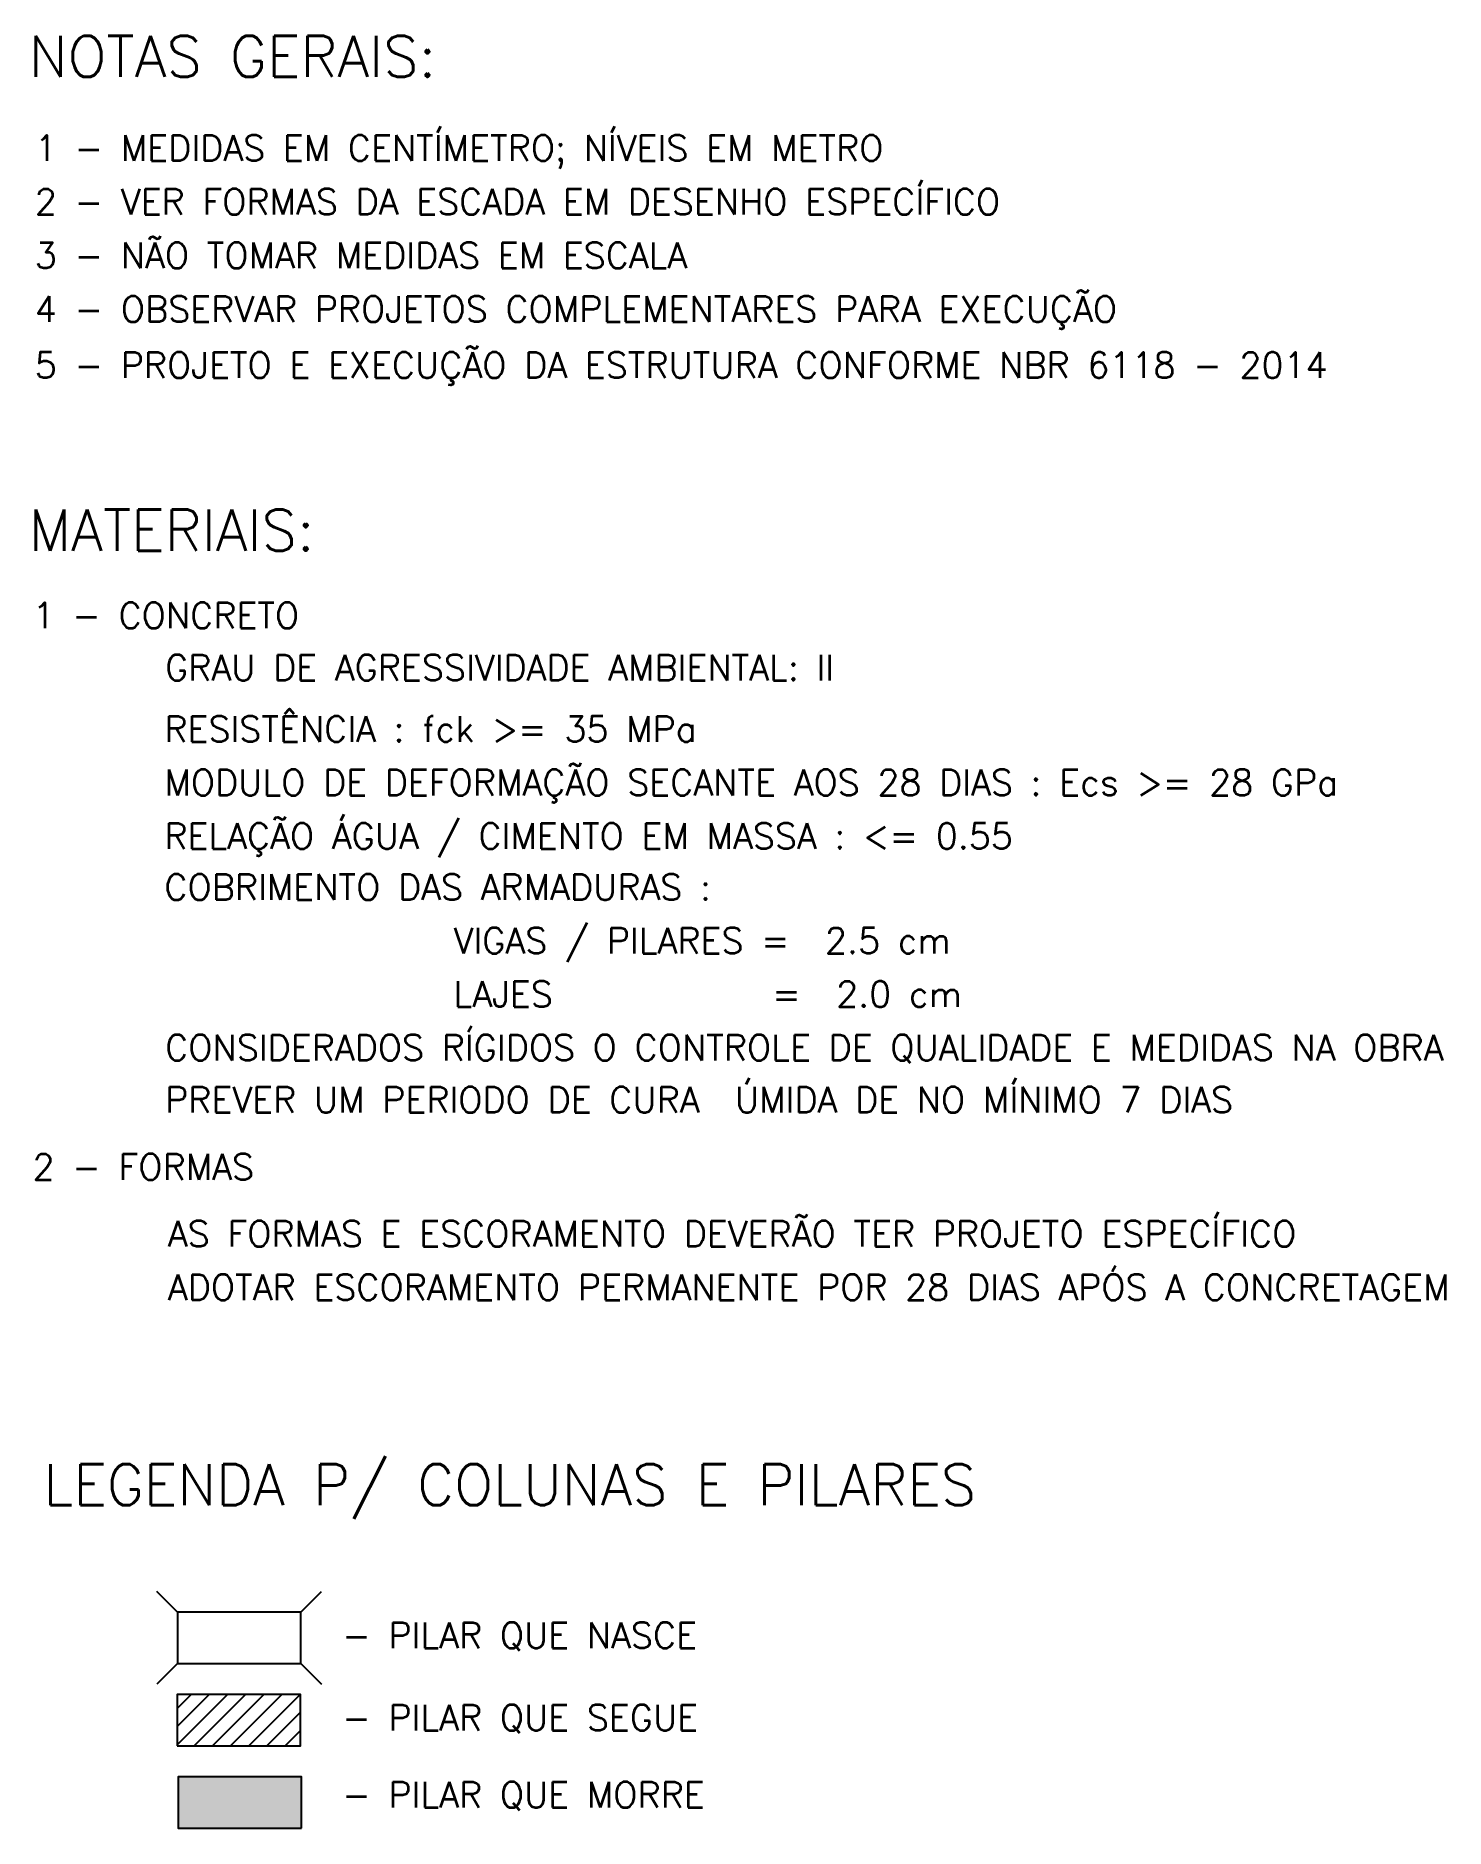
# Model space of a CAD drawing. Extents: x -15987 to 10579, y -10689 to -1189.
# Drawn here: x -15987 to -15302, y -2060 to -1189 of the extents above; entities that cross this region are included whole.
import ezdxf

# ---------------------------------------------------------------- set-up
doc = ezdxf.new("R2010")
doc.units = 0
doc.header["$LTSCALE"] = 25
for name, color, linetype in [('H3', 253, 'Continuous'), ('H5', 1, 'Continuous'), ('ORELHA', 1, 'Continuous'), ('P-M', 5, 'Continuous'), ('P-N', 5, 'Continuous'), ('P-S', 5, 'Continuous'), ('T2', 3, 'Continuous'), ('T3', 4, 'Continuous')]:
    doc.layers.add(name, color=color, linetype=linetype)
doc.styles.add('Texto2', font='romans.shx', dxfattribs={"height": 12.5})
doc.styles.add('Texto3', font='romans.shx', dxfattribs={"height": 20})

msp = doc.modelspace()

# ---------------------------------------------------------------- texts
at = {"layer": 'T2', "style": 'Texto2'}
for s, p in [('1 - MEDIDAS EM CENTÍMETRO; NÍVEIS EM METRO', (-15987.22, -1249.41)), ('2 - VER FORMAS DA ESCADA EM DESENHO ESPECÍFICO', (-15987.22, -1275.5)), ('3 - NÃO TOMAR MEDIDAS EM ESCALA', (-15987.22, -1301.59)), ('4 - OBSERVAR PROJETOS COMPLEMENTARES PARA EXECUÇÃO', (-15987.22, -1327.68)), ('5 - PROJETO E EXECUÇÃO DA ESTRUTURA CONFORME NBR 6118 - 2014', (-15987.22, -1354.92)), ('1 - CONCRETO', (-15988.32, -1476.6)), ('GRAU DE AGRESSIVIDADE AMBIENTAL: II', (-15923.9, -1501.93)), ('RESISTÊNCIA : fck >= 35 MPa ', (-15924.27, -1531.82)), ('MODULO DE DEFORMAÇÃO SECANTE AOS 28 DIAS : Ecs >= 28 GPa', (-15924.27, -1557.82)), ('RELAÇÃO ÁGUA / CIMENTO EM MASSA : <= 0.55', (-15924.27, -1583.82)), ('COBRIMENTO DAS ARMADURAS :', (-15924.27, -1608.67)), ('VIGAS / PILARES =  2.5 cm', (-15783.66, -1634.67)), ('LAJES           =  2.0 cm', (-15783.66, -1660.67)), ('CONSIDERADOS RÍGIDOS O CONTROLE DE QUALIDADE E MEDIDAS NA OBRA', (-15923.9, -1686.67)), ('PREVER UM PERIODO DE CURA  ÚMIDA DE NO MÍNIMO 7 DIAS', (-15923.9, -1712)), ('2 - FORMAS', (-15988.32, -1744.64)), ('AS FORMAS E ESCORAMENTO DEVERÃO TER PROJETO ESPECÍFICO', (-15922.56, -1777.14)), ('ADOTAR ESCORAMENTO PERMANENTE POR 28 DIAS APÓS A CONCRETAGEM', (-15922.56, -1803.14)), ('- PILAR QUE NASCE', (-15837.83, -1972.33)), ('- PILAR QUE SEGUE', (-15837.83, -2012.33)), ('- PILAR QUE MORRE', (-15837.83, -2049.83))]:
    msp.add_text(s, height=12.5, dxfattribs=at).set_placement(p)
at = {"layer": 'T3', "style": 'Texto3'}
for s, p in [('NOTAS GERAIS:', (-15990.09, -1208.63)), ('MATERIAIS:', (-15990.09, -1438.94)), ('LEGENDA P/ COLUNAS E PILARES', (-15983.05, -1902.87))]:
    msp.add_text(s, height=20, dxfattribs=at).set_placement(p)

# ---------------------------------------------------------------- hatches: boundary and pattern name
at = {"layer": 'H3'}
msp.add_hatch(color=256, dxfattribs=at).paths.add_polyline_path([(-15857.57, -2034.83), (-15917.57, -2034.83), (-15917.57, -2059.83), (-15857.57, -2059.83)])
at = {"layer": 'H5'}
h = msp.add_hatch(dxfattribs=at)
h.set_pattern_fill('ANSI31', color=256, scale=49.99995, style=0)
h.set_pattern_definition([(45, (-18144.9376, -2504.932), (-4.419413, 4.419413), [])])
h.paths.add_polyline_path([(-15918.08, -1994.83), (-15918.08, -2019.83), (-15858.34, -2019.83), (-15858.08, -2019.58), (-15858.08, -1994.83)])

# ---------------------------------------------------------------- linework, layer by layer
msp.add_line((-15858.34, -2019.83), (-15858.08, -2019.58), dxfattribs=at)
at = {"layer": 'ORELHA', "linetype": 'Continuous'}
for points in [[(-15917.83, -1954.83), (-15927.83, -1944.84)], [(-15857.83, -1954.83), (-15847.83, -1944.84)], [(-15917.83, -1979.83), (-15927.83, -1989.83)], [(-15857.83, -1979.83), (-15847.83, -1989.83)]]:
    msp.add_lwpolyline(points, dxfattribs=at)
at = {"layer": 'P-M'}
msp.add_lwpolyline([(-15857.57, -2059.83), (-15857.57, -2034.83), (-15917.57, -2034.83), (-15917.57, -2059.83)], close=True, dxfattribs=at)
at = {"layer": 'P-N', "linetype": 'Continuous'}
msp.add_lwpolyline([(-15917.83, -1979.83), (-15857.83, -1979.83), (-15857.83, -1954.83), (-15917.83, -1954.83), (-15917.83, -1979.83)], dxfattribs=at)
at = {"layer": 'P-S'}
msp.add_lwpolyline([(-15918.08, -2019.83), (-15858.08, -2019.83), (-15858.08, -1994.83), (-15918.08, -1994.83), (-15918.08, -2019.83)], dxfattribs=at)

msp.set_redraw_order([(e.dxf.handle, doc.entitydb.next_handle()) for e in msp.query("TEXT MTEXT ATTDEF DIMENSION ARC_DIMENSION")])  # texts and dimensions are drawn at this point

doc.saveas('drawing.dxf')
